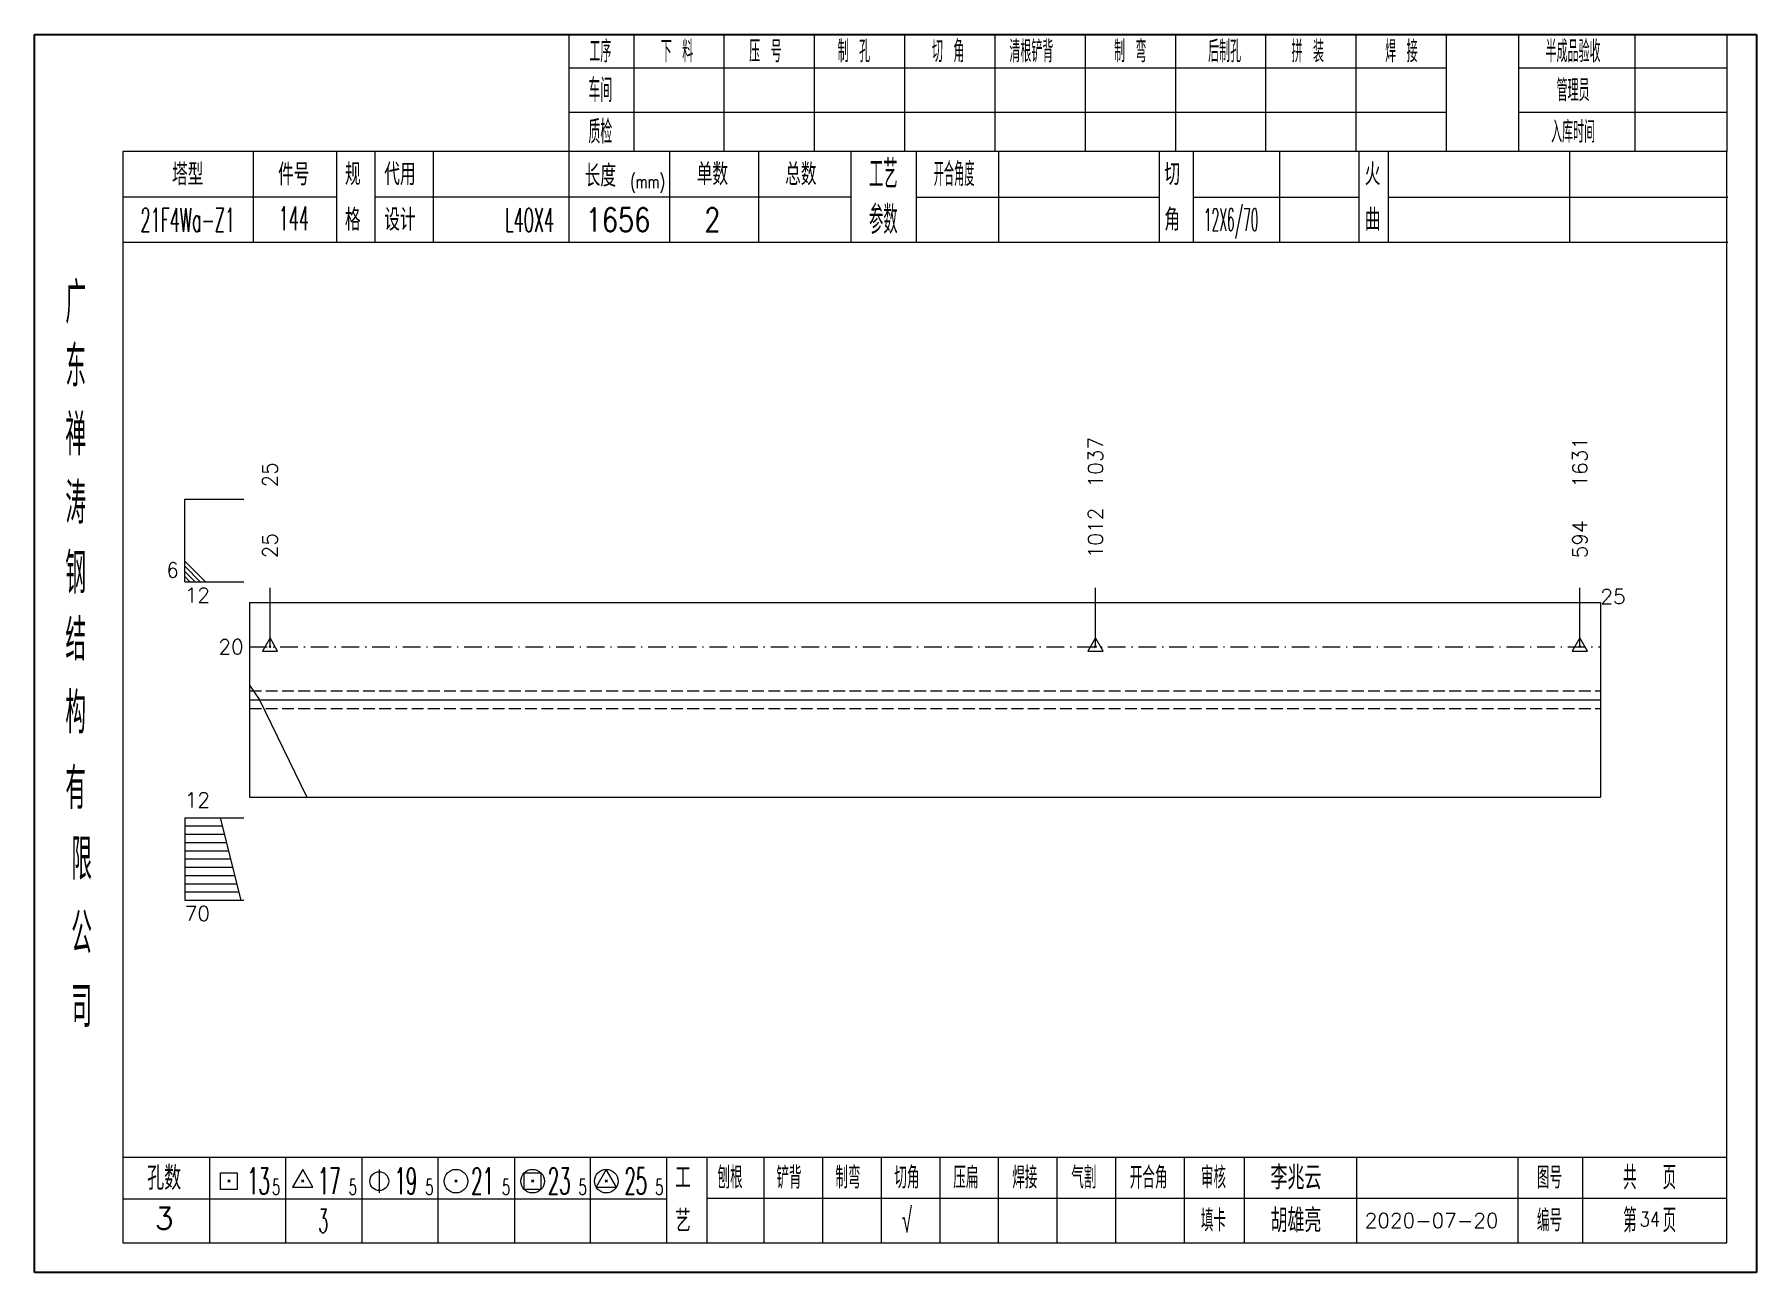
# Model space of a CAD drawing. Extents: x 1310 to 15542, y -76 to 8381.
# Drawn here: x 11816.7 to 12108.8, y 5793.7 to 6003.7 of the extents above; entities that cross this region are included whole.
import ezdxf
from ezdxf.enums import TextEntityAlignment as Align

# ---------------------------------------------------------------- set-up
doc = ezdxf.new("R2010")
doc.units = 0
doc.header["$MEASUREMENT"] = 0
doc.linetypes.add('一点画线', pattern=[5.2, 3, -1, 0.2, -1])
doc.linetypes.add('虚线', pattern=[2.75, 2, -0.75])
doc.layers.get('0').update_dxf_attribs({"linetype": 'CONTINUOUS', "lineweight": 25})
for name, color, linetype, lineweight in [('1', 7, 'CONTINUOUS', 25), ('4', 7, 'CONTINUOUS', 25), ('5', 7, 'CONTINUOUS', 25)]:
    doc.layers.add(name, color=color, linetype=linetype, lineweight=lineweight)
doc.styles.get("Standard").update_dxf_attribs({"font": 'simplex.shx', "width": 0.7, "height": 3, "bigfont": 'gbhzfs.shx'})

msp = doc.modelspace()

# ---------------------------------------------------------------- texts
at = {"color": 7, "linetype": 'Continuous', "lineweight": 13}
for s, p in [('1037', (11996.695, 5926.824)), ('1631', (12078.883, 5926.824)), ('25', (11856.671, 5926.824))]:
    msp.add_text(s, height=2.5, rotation=90, dxfattribs=at).set_placement(p, align=Align.MIDDLE_LEFT)
at = {"color": 8, "linetype": 'Continuous', "lineweight": 9}
for s, p in [('1012', (11996.695, 5914.824)), ('25', (11856.671, 5914.824)), ('594', (12078.883, 5914.824))]:
    msp.add_text(s, height=2.5, rotation=90, dxfattribs=at).set_placement(p, align=Align.MIDDLE_LEFT)
at = {"color": 7, "linetype": 'Continuous', "lineweight": 13}
msp.add_text('6', height=2.5, dxfattribs=at).set_placement((11841.212, 5910.824), align=Align.BOTTOM_RIGHT)
for s, p in [('12', (11842.212, 5909.824)), ('70', (11842.212, 5855.824))]:
    msp.add_text(s, height=2.5, dxfattribs=at).set_placement(p, align=Align.TOP_LEFT)
msp.add_text('25', height=2.5, dxfattribs=at).set_placement((12082.342, 5908.324), align=Align.MIDDLE_LEFT)
msp.add_text('20', height=2.5, dxfattribs=at).set_placement((11852.212, 5899.824), align=Align.MIDDLE_RIGHT)
msp.add_text('12', height=2.5, dxfattribs=at).set_placement((11842.212, 5871.824), align=Align.BOTTOM_LEFT)
at = {"layer": '4', "color": 1, "linetype": 'Continuous', "lineweight": 25}
for s, height, width, p in [('工序', 3.7, 0.7, (11912.712, 6000.781)), ('下 料', 3.7, 0.7, (11925.712, 6000.781)), ('压 号', 3.7, 0.7, (11940.712, 6000.781)), ('制 孔', 3.7, 0.7, (11955.712, 6000.781)), ('切 角', 3.7, 0.7, (11971.712, 6000.781)), ('清根铲背 ', 3.7, 0.7, (11986.712, 6000.781)), (' 制 弯', 3.7, 0.7, (12001.712, 6000.781)), (' 后制孔', 3.7, 0.7, (12017.712, 6000.781)), ('拼 装', 3.7, 0.7, (12032.712, 6000.781)), (' 焊 接', 3.7, 0.7, (12047.712, 6000.781)), ('半成品验收', 3.7, 0.7, (12077.712, 6000.781)), ('车间', 4, 0.7, (11912.712, 5994.181)), ('管理员', 3.7, 0.7, (12077.712, 5994.181)), ('质检', 4, 0.7, (11912.712, 5987.121)), ('入库时间', 3.7, 0.7, (12077.712, 5987.121)), ('工艺', 4.8, 0.7, (11960.712, 5979.941)), ('(mm)', 2.24, 0.7, (11920.712, 5978.681)), ('开合角度', 4, 0.6, (11972.712, 5979.941)), ('21F4Wa-Z1', 4, 0.5, (11842.712, 5972.201)), ('144', 4, 0.5, (11860.712, 5972.451)), ('L40X4', 4, 0.5, (11900.712, 5972.181)), ('1656', 4, 0.8, (11915.712, 5972.231)), ('2', 4, 0.8, (11931.712, 5972.231)), ('参数', 4.8, 0.7, (11960.712, 5972.231)), ('12X6/70', 3.8, 0.4, (12019.712, 5972.231)), ('广', 6.96, 0.7, (11823.712, 5958.151)), ('东', 6.96, 0.7, (11823.712, 5947.361)), ('禅', 6.96, 0.7, (11823.712, 5935.771)), ('涛', 6.96, 0.7, (11823.712, 5924.171)), ('钢', 6.96, 0.7, (11823.712, 5912.281)), ('结', 6.96, 0.7, (11823.712, 5900.971)), ('构', 6.96, 0.7, (11823.712, 5888.591)), ('有', 6.96, 0.7, (11823.712, 5875.781)), ('限', 6.96, 0.7, (11824.712, 5863.781)), ('公', 6.96, 0.7, (11824.712, 5851.241)), ('司', 6.96, 0.7, (11824.712, 5838.761)), ('13', 4.47, 0.5, (11854.712, 5809.181)), ('17', 4.47, 0.5, (11866.712, 5809.181)), ('19', 4.47, 0.5, (11879.712, 5809.181)), ('21', 4.47, 0.5, (11892.712, 5809.181)), ('23', 4.47, 0.5, (11905.712, 5809.181)), ('25', 4.47, 0.5, (11918.712, 5809.181)), ('刨根', 3.7, 0.8, (11934.712, 5809.781)), ('铲背', 3.7, 0.8, (11944.712, 5809.781)), ('制弯', 3.7, 0.8, (11954.712, 5809.781)), ('切角', 3.7, 0.8, (11964.712, 5809.781)), ('压扁', 3.7, 0.8, (11974.712, 5809.781)), ('焊接', 3.7, 0.8, (11984.712, 5809.781)), ('气割', 3.7, 0.8, (11994.712, 5809.781)), ('开合角', 3.7, 0.8, (12005.712, 5809.781)), ('审核', 3.7, 0.8, (12016.712, 5809.781)), ('图号', 3.7, 0.8, (12073.712, 5809.781)), ('共  页', 4, 0.8, (12090.712, 5809.781)), ('5', 2.68, 0.6, (11857.712, 5808.181)), ('5', 2.68, 0.6, (11870.712, 5808.181)), ('5', 2.68, 0.6, (11883.712, 5808.181)), ('5', 2.68, 0.6, (11896.712, 5808.181)), ('5', 2.68, 0.6, (11909.712, 5808.181)), ('5', 2.68, 0.6, (11922.712, 5808.181)), ('√', 4, 0.6, (11964.712, 5802.511)), ('填卡', 3.7, 0.8, (12016.712, 5802.511)), ('编号', 3.7, 0.8, (12073.712, 5802.511)), ('第  页', 4, 0.8, (12090.712, 5802.511)), ('3', 4, 0.5, (11865.712, 5802.431))]:
    msp.add_text(s, height=height, dxfattribs=dict(at, width=width)).set_placement(p, align=Align.MIDDLE_CENTER)
for s, height, p in [('塔型', 3.7, (11842.712, 5979.911)), ('件号', 3.7, (11860.712, 5979.911)), ('规', 3.7, (11870.712, 5979.941)), ('代用', 3.7, (11878.712, 5979.941)), ('长度', 3.7, (11912.712, 5979.681)), ('单数', 3.7, (11931.712, 5979.941)), ('总数', 3.7, (11946.712, 5979.941)), ('切', 3.7, (12009.712, 5979.941)), ('火', 3.7, (12043.712, 5979.941)), ('格', 3.7, (11870.712, 5972.231)), ('设计', 3.7, (11878.712, 5972.231)), ('角', 3.7, (12009.712, 5972.231)), ('曲', 3.7, (12043.712, 5972.231)), ('孔数', 4, (11838.712, 5809.701)), ('工', 3.7, (11926.712, 5809.781)), ('李兆云', 4, (12030.712, 5809.781)), ('3', 3.7, (11838.712, 5802.871)), ('艺', 3.7, (11926.712, 5802.431)), ('胡雄亮', 4, (12030.712, 5802.511)), ('2020-07-20', 2.5, (12053.712, 5802.511))]:
    msp.add_text(s, height=height, dxfattribs=at).set_placement(p, align=Align.MIDDLE_CENTER)
at = {"layer": '4', "color": 6, "linetype": 'Continuous', "lineweight": 25, "width": 0.8}
msp.add_text('34', height=2.5, dxfattribs=at).set_placement((12090.737, 5802.739), align=Align.MIDDLE_CENTER)

# ---------------------------------------------------------------- blocks, each defined once
blk = doc.blocks.new('孔17.5')
at = {"layer": '5', "color": 7, "linetype": 'Continuous', "lineweight": 13}
for p, q in [((0, 1), (-0.866, -0.5)), ((-0.1, -0.1), (0.1, 0.1)), ((0.1, -0.1), (-0.1, 0.1)), ((0.866, -0.5), (0, 1)), ((-0.866, -0.5), (0.866, -0.5))]:
    blk.add_line(p, q, dxfattribs=at)
blk = doc.blocks.new('CTJGK')
at = {"color": 6, "linetype": 'Continuous'}
for p, q in [((0, 209.97), (292.13, 209.97)), ((0, 0), (0, 209.97)), ((292.13, 209.97), (292.13, 0)), ((292.13, 0), (0, 0))]:
    blk.add_line(p, q, dxfattribs=at)

# ---------------------------------------------------------------- linework, layer by layer
at = {"color": 7, "linetype": 'Continuous', "lineweight": 13}
for p, q in [((11842.212, 5924.824), (11852.212, 5924.824)), ((11842.212, 5910.824), (11842.212, 5924.824)), ((11845.712, 5910.824), (11842.212, 5914.324)), ((11844.837, 5910.824), (11842.212, 5913.449)), ((11843.962, 5910.824), (11842.212, 5912.574)), ((11843.087, 5910.824), (11842.212, 5911.699)), ((11842.212, 5910.824), (11852.212, 5910.824)), ((11856.671, 5899.824), (11856.671, 5909.824)), ((11996.695, 5899.824), (11996.695, 5909.824)), ((12078.883, 5899.824), (12078.883, 5909.824)), ((11853.212, 5893.299), (11854.872, 5890.824)), ((11854.872, 5890.824), (11862.897, 5874.324)), ((11842.212, 5870.824), (11852.212, 5870.824)), ((11842.212, 5870.824), (11842.212, 5856.824)), ((11842.212, 5869.424), (11848.562, 5869.424)), ((11848.212, 5870.824), (11851.712, 5856.824)), ((11842.212, 5868.024), (11848.912, 5868.024)), ((11842.212, 5866.624), (11849.262, 5866.624)), ((11842.212, 5865.224), (11849.612, 5865.224)), ((11842.212, 5863.824), (11849.962, 5863.824)), ((11842.212, 5862.424), (11850.312, 5862.424)), ((11842.212, 5861.024), (11850.662, 5861.024)), ((11842.212, 5859.624), (11851.012, 5859.624)), ((11842.212, 5858.224), (11851.362, 5858.224)), ((11842.212, 5856.824), (11852.212, 5856.824))]:
    msp.add_line(p, q, dxfattribs=at)
at = {"color": 7, "linetype": 'Continuous', "lineweight": 18}
for p, q in [((11853.212, 5907.324), (11853.212, 5874.324)), ((11853.212, 5907.324), (12082.342, 5907.324)), ((12082.342, 5907.324), (12082.342, 5874.324)), ((11853.212, 5890.824), (12082.342, 5890.824))]:
    msp.add_line(p, q, dxfattribs=at)
at = {"color": 3, "linetype": '一点画线', "lineweight": 13}
msp.add_line((11853.212, 5899.824), (12082.342, 5899.824), dxfattribs=at)
at = {"color": 1, "linetype": '虚线', "lineweight": 18}
for p, q in [((11853.212, 5892.324), (12082.342, 5892.324)), ((11853.212, 5889.324), (12082.342, 5889.324))]:
    msp.add_line(p, q, dxfattribs=at)
at = {"layer": '1', "color": 7, "linetype": 'Continuous', "lineweight": 18}
msp.add_line((11853.212, 5874.324), (12082.342, 5874.324), dxfattribs=at)
at = {"layer": '4', "color": 1, "linetype": 'Continuous', "lineweight": 18}
for p, q in [((11816.712, 6003.651), (11816.712, 5793.681)), ((12108.842, 6003.651), (11816.712, 6003.651)), ((11907.342, 6003.651), (11907.342, 5983.811)), ((11918.372, 6003.651), (11918.372, 5983.791)), ((11933.682, 6003.651), (11933.682, 5983.791)), ((11949.002, 6003.651), (11949.002, 5983.791)), ((11964.312, 6003.651), (11964.312, 5983.791)), ((11979.622, 6003.651), (11979.622, 5983.791)), ((11994.932, 6003.651), (11994.932, 5983.791)), ((12010.252, 6003.651), (12010.252, 5983.791)), ((12025.562, 6003.651), (12025.562, 5983.791)), ((12040.872, 6003.651), (12040.872, 5983.791)), ((12056.182, 6003.651), (12056.182, 5983.811)), ((12056.182, 6003.651), (12056.182, 5983.791)), ((12068.462, 6003.651), (12068.462, 5983.791)), ((12088.212, 6003.651), (12088.212, 5983.791)), ((12103.792, 6003.651), (12103.792, 5983.791)), ((12108.842, 5973.851), (12108.842, 6003.651)), ((12056.182, 5997.921), (11907.342, 5997.921)), ((12103.792, 5997.921), (12068.462, 5997.921)), ((12056.182, 5990.441), (11907.342, 5990.441)), ((12103.792, 5990.441), (12068.462, 5990.441)), ((11831.722, 5983.791), (11831.722, 5798.731)), ((12103.792, 5983.791), (11831.722, 5983.791)), ((11853.842, 5983.801), (11853.842, 5968.381)), ((11867.992, 5968.381), (11867.992, 5983.791)), ((11874.492, 5968.381), (11874.492, 5983.791)), ((11884.362, 5983.791), (11884.362, 5968.381)), ((11907.342, 5983.811), (11907.342, 5968.381)), ((11924.462, 5983.791), (11924.462, 5968.381)), ((11939.512, 5983.791), (11939.512, 5968.381)), ((11955.212, 5983.791), (11955.212, 5968.381)), ((11966.272, 5983.791), (11966.272, 5968.381)), ((11980.222, 5983.791), (11980.222, 5968.381)), ((12007.522, 5983.791), (12007.522, 5968.381)), ((12013.282, 5983.791), (12013.282, 5968.381)), ((12027.902, 5983.791), (12027.902, 5968.381)), ((12041.362, 5983.791), (12041.362, 5968.381)), ((12046.352, 5983.791), (12046.352, 5968.381)), ((12077.092, 5983.791), (12077.092, 5968.381)), ((12103.792, 5798.731), (12103.792, 5983.791)), ((11867.992, 5976.031), (11831.722, 5976.031)), ((11955.212, 5976.081), (11874.492, 5976.081)), ((11966.272, 5976.081), (12007.522, 5976.081)), ((12013.282, 5976.081), (12041.362, 5976.081)), ((12046.352, 5976.081), (12103.972, 5976.081)), ((12108.842, 5793.681), (12108.842, 5973.851)), ((12103.972, 5968.381), (11831.722, 5968.381)), ((11831.722, 5813.261), (12103.792, 5813.261)), ((11846.412, 5813.261), (11846.412, 5798.731)), ((11859.342, 5798.731), (11859.342, 5813.261)), ((11872.272, 5813.261), (11872.272, 5798.731)), ((11885.192, 5798.731), (11885.192, 5813.261)), ((11898.122, 5813.261), (11898.122, 5798.731)), ((11911.052, 5798.731), (11911.052, 5813.261)), ((11923.972, 5798.731), (11923.972, 5813.261)), ((11930.842, 5798.731), (11930.842, 5813.261)), ((11940.502, 5798.731), (11940.502, 5813.261)), ((11950.442, 5798.731), (11950.442, 5813.261)), ((11960.382, 5798.731), (11960.382, 5813.261)), ((11970.332, 5798.731), (11970.332, 5813.261)), ((11980.272, 5798.731), (11980.272, 5813.261)), ((11990.212, 5798.731), (11990.212, 5813.261)), ((12000.162, 5798.731), (12000.162, 5813.261)), ((12011.802, 5798.731), (12011.802, 5813.261)), ((12021.952, 5798.731), (12021.952, 5813.261)), ((12041.012, 5798.731), (12041.012, 5813.261)), ((12068.392, 5798.731), (12068.392, 5813.261)), ((12079.352, 5798.731), (12079.352, 5813.261)), ((11923.972, 5806.131), (11831.722, 5806.131)), ((11930.802, 5806.291), (12103.792, 5806.291)), ((11831.722, 5798.731), (12103.792, 5798.731)), ((11816.712, 5793.681), (12108.842, 5793.681))]:
    msp.add_line(p, q, dxfattribs=at)
at = {"layer": '4', "color": 7, "linetype": 'Continuous', "lineweight": 13}
for p, q in [((11848.298, 5807.767), (11848.298, 5810.595)), ((11848.298, 5810.595), (11851.126, 5810.595)), ((11851.126, 5810.595), (11851.126, 5807.767)), ((11862.212, 5811.181), (11860.48, 5808.181)), ((11863.944, 5808.181), (11862.212, 5811.181)), ((11875.212, 5811.181), (11875.212, 5807.181)), ((11899.798, 5807.767), (11899.798, 5810.595)), ((11899.798, 5810.595), (11902.626, 5810.595)), ((11902.626, 5810.595), (11902.626, 5807.767)), ((11913.712, 5811.181), (11911.98, 5808.181)), ((11915.444, 5808.181), (11913.712, 5811.181)), ((11851.126, 5807.767), (11848.298, 5807.767)), ((11849.512, 5808.981), (11849.912, 5809.381)), ((11849.912, 5808.981), (11849.512, 5809.381)), ((11860.48, 5808.181), (11863.944, 5808.181)), ((11862.012, 5808.981), (11862.412, 5809.381)), ((11862.412, 5808.981), (11862.012, 5809.381)), ((11888.012, 5808.981), (11888.412, 5809.381)), ((11888.412, 5808.981), (11888.012, 5809.381)), ((11902.626, 5807.767), (11899.798, 5807.767)), ((11901.012, 5808.981), (11901.412, 5809.381)), ((11901.412, 5808.981), (11901.012, 5809.381)), ((11911.98, 5808.181), (11915.444, 5808.181)), ((11913.512, 5808.981), (11913.912, 5809.381)), ((11913.912, 5808.981), (11913.512, 5809.381))]:
    msp.add_line(p, q, dxfattribs=at)
for centre, radius in [((11875.212, 5809.181), 1.6), ((11888.212, 5809.181), 2), ((11901.212, 5809.181), 2), ((11913.712, 5809.181), 2)]:
    msp.add_circle(centre, radius, dxfattribs=at)

# ---------------------------------------------------------------- block references
at = {"color": 0, "linetype": 'Continuous'}
msp.add_blockref('CTJGK', (11816.712, 5793.681), dxfattribs=at)
at = {"color": 8, "linetype": 'Continuous', "lineweight": 9, "xscale": 1.5, "yscale": 1.5, "zscale": 1.5}
for p in [(11856.671, 5899.824), (11996.695, 5899.824), (12078.883, 5899.824)]:
    msp.add_blockref('孔17.5', p, dxfattribs=at)

msp.set_redraw_order([(e.dxf.handle, doc.entitydb.next_handle()) for e in msp.query("TEXT MTEXT ATTDEF DIMENSION ARC_DIMENSION")])  # texts and dimensions are drawn at this point

doc.saveas('drawing.dxf')
